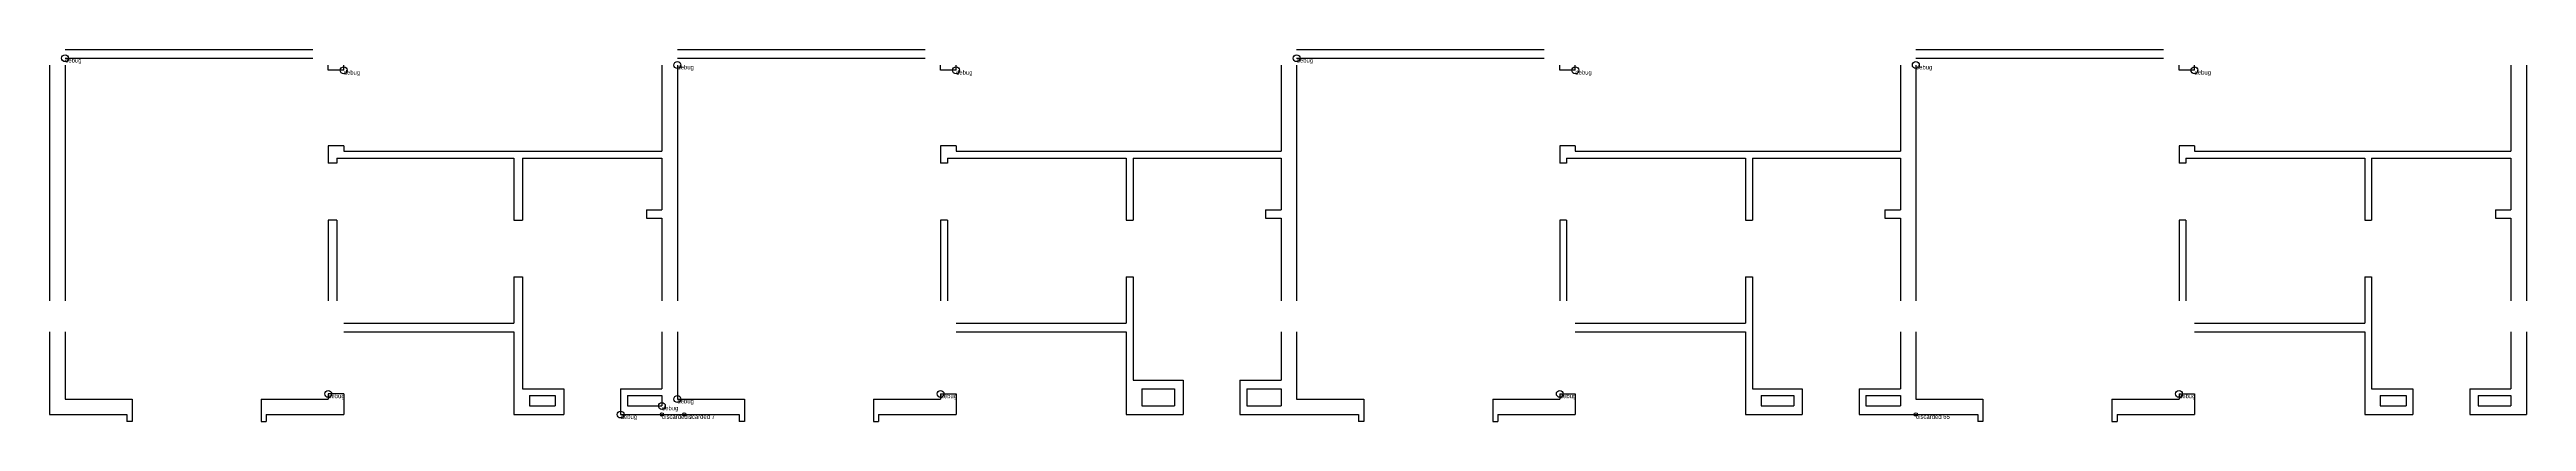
# Model space of a CAD drawing. Header units: metres. Extents: x 234 to 1674, y 440 to 1103.
# Drawn here: x 234 to 1674, y 440 to 656 of the extents above; entities that cross this region are included whole.
import ezdxf

# ---------------------------------------------------------------- set-up
doc = ezdxf.new("R2010")
doc.units = ezdxf.units.M
doc.layers.add('WALL', color=7, linetype='Continuous')

msp = doc.modelspace()

# ---------------------------------------------------------------- linework, layer by layer
at = {"layer": 'debug', "color": 2}
for centre in [(243, 651), (599, 647), (959, 651), (1319, 647), (405, 644), (761, 644), (1121, 644), (1481, 644), (396, 456), (590, 449), (590, 449), (590, 449), (590, 449), (590, 449), (599, 453), (599, 453), (599, 453), (599, 453), (599, 453), (752, 456), (1112, 456), (1472, 456), (566, 444), (566, 444), (566, 444), (566, 444), (566, 444)]:
    msp.add_circle(centre, 2, dxfattribs=at)
at = {"layer": 'debug', "color": 4}
for centre in [(590, 444), (590, 444), (603, 444), (1319, 444), (1319, 444)]:
    msp.add_circle(centre, 1, dxfattribs=at)
at = {"layer": 'WALL'}
for p, q in [((243, 656), (387, 656)), ((243, 651), (387, 651)), ((599, 656), (743, 656)), ((599, 651), (743, 651)), ((959, 656), (1103, 656)), ((959, 651), (1103, 651)), ((1319, 656), (1463, 656)), ((1319, 651), (1463, 651)), ((234, 647), (234, 510)), ((243, 647), (243, 510)), ((396, 644), (396, 647)), ((405, 644), (396, 644)), ((405, 644), (405, 647)), ((405, 644), (405, 644)), ((590, 647), (590, 597)), ((599, 647), (599, 510)), ((752, 644), (752, 647)), ((761, 644), (752, 644)), ((761, 644), (761, 647)), ((761, 644), (761, 644)), ((950, 647), (950, 597)), ((959, 647), (959, 510)), ((1112, 644), (1112, 647)), ((1121, 644), (1112, 644)), ((1121, 644), (1121, 647)), ((1121, 644), (1121, 644)), ((1310, 647), (1310, 597)), ((1319, 647), (1319, 510)), ((1472, 644), (1472, 647)), ((1481, 644), (1472, 644)), ((1481, 644), (1481, 647)), ((1481, 644), (1481, 644)), ((1665, 647), (1665, 597)), ((1674, 647), (1674, 510)), ((396, 600), (396, 590)), ((405, 600), (396, 600)), ((401, 593), (504, 593)), ((401, 593), (401, 590)), ((405, 600), (405, 597)), ((405, 597), (590, 597)), ((504, 593), (504, 557)), ((509, 593), (590, 593)), ((509, 593), (509, 557)), ((590, 593), (590, 563)), ((752, 600), (752, 590)), ((761, 600), (752, 600)), ((756, 593), (860, 593)), ((756, 593), (756, 590)), ((761, 600), (761, 597)), ((761, 597), (950, 597)), ((860, 593), (860, 557)), ((864, 593), (950, 593)), ((864, 593), (864, 557)), ((950, 593), (950, 563)), ((1112, 600), (1112, 590)), ((1121, 600), (1112, 600)), ((1116, 593), (1220, 593)), ((1116, 593), (1116, 590)), ((1121, 600), (1121, 597)), ((1121, 597), (1310, 597)), ((1220, 593), (1220, 557)), ((1224, 593), (1310, 593)), ((1224, 593), (1224, 557)), ((1310, 593), (1310, 563)), ((1472, 600), (1472, 590)), ((1481, 600), (1472, 600)), ((1476, 593), (1580, 593)), ((1476, 593), (1476, 590)), ((1481, 600), (1481, 597)), ((1481, 597), (1665, 597)), ((1580, 593), (1580, 557)), ((1584, 593), (1665, 593)), ((1584, 593), (1584, 557)), ((1665, 593), (1665, 563)), ((401, 590), (396, 590)), ((756, 590), (752, 590)), ((1116, 590), (1112, 590)), ((1476, 590), (1472, 590)), ((581, 563), (581, 558)), ((581, 563), (590, 563)), ((941, 563), (941, 558)), ((941, 563), (950, 563)), ((1301, 563), (1301, 558)), ((1301, 563), (1310, 563)), ((1656, 563), (1656, 558)), ((1656, 563), (1665, 563)), ((396, 557), (396, 510)), ((401, 557), (396, 557)), ((401, 557), (401, 510)), ((504, 557), (509, 557)), ((581, 558), (590, 558)), ((590, 558), (590, 510)), ((752, 557), (752, 510)), ((756, 557), (752, 557)), ((756, 557), (756, 510)), ((860, 557), (864, 557)), ((941, 558), (950, 558)), ((950, 558), (950, 510)), ((1112, 557), (1112, 510)), ((1116, 557), (1112, 557)), ((1116, 557), (1116, 510)), ((1220, 557), (1224, 557)), ((1301, 558), (1310, 558)), ((1310, 558), (1310, 510)), ((1472, 557), (1472, 510)), ((1476, 557), (1472, 557)), ((1476, 557), (1476, 510)), ((1580, 557), (1584, 557)), ((1656, 558), (1665, 558)), ((1665, 558), (1665, 510)), ((504, 524), (509, 524)), ((504, 524), (504, 497)), ((509, 524), (509, 459)), ((860, 524), (864, 524)), ((860, 524), (860, 497)), ((864, 524), (864, 464)), ((1220, 524), (1224, 524)), ((1220, 524), (1220, 497)), ((1224, 524), (1224, 459)), ((1580, 524), (1584, 524)), ((1580, 524), (1580, 497)), ((1584, 524), (1584, 459)), ((234, 492), (234, 444)), ((243, 492), (243, 453)), ((405, 497), (504, 497)), ((405, 492), (504, 492)), ((504, 492), (504, 444)), ((590, 492), (590, 459)), ((599, 492), (599, 453)), ((761, 497), (860, 497)), ((761, 492), (860, 492)), ((860, 492), (860, 444)), ((950, 492), (950, 464)), ((959, 492), (959, 453)), ((1121, 497), (1220, 497)), ((1121, 492), (1220, 492)), ((1220, 492), (1220, 444)), ((1310, 492), (1310, 459)), ((1319, 492), (1319, 453)), ((1481, 497), (1580, 497)), ((1481, 492), (1580, 492)), ((1580, 492), (1580, 444)), ((1665, 492), (1665, 459)), ((1674, 492), (1674, 444)), ((864, 464), (893, 464)), ((893, 464), (893, 444)), ((926, 464), (926, 444)), ((926, 464), (950, 464)), ((243, 453), (282, 453)), ((282, 453), (282, 440)), ((357, 453), (396, 453)), ((357, 453), (357, 440)), ((396, 456), (396, 456)), ((396, 456), (396, 453)), ((405, 456), (396, 456)), ((405, 456), (405, 444)), ((509, 459), (533, 459)), ((513, 455), (528, 455)), ((513, 455), (513, 449)), ((513, 449), (528, 449)), ((528, 455), (528, 449)), ((533, 459), (533, 444)), ((566, 459), (566, 444)), ((566, 459), (590, 459)), ((570, 455), (590, 455)), ((570, 455), (570, 449)), ((570, 449), (590, 449)), ((590, 455), (590, 449)), ((599, 453), (638, 453)), ((638, 453), (638, 440)), ((713, 453), (752, 453)), ((713, 453), (713, 440)), ((752, 456), (761, 456)), ((752, 456), (752, 456)), ((752, 456), (752, 453)), ((761, 456), (761, 444)), ((869, 459), (888, 459)), ((869, 459), (869, 449)), ((869, 449), (888, 449)), ((888, 459), (888, 449)), ((930, 459), (950, 459)), ((930, 459), (930, 449)), ((930, 449), (950, 449)), ((950, 459), (950, 449)), ((959, 453), (998, 453)), ((998, 453), (998, 440)), ((1073, 453), (1112, 453)), ((1073, 453), (1073, 440)), ((1112, 456), (1121, 456)), ((1112, 456), (1112, 456)), ((1112, 456), (1112, 453)), ((1121, 456), (1121, 444)), ((1224, 459), (1253, 459)), ((1229, 455), (1248, 455)), ((1229, 455), (1229, 449)), ((1229, 449), (1248, 449)), ((1248, 455), (1248, 449)), ((1253, 459), (1253, 444)), ((1286, 459), (1286, 444)), ((1286, 459), (1310, 459)), ((1290, 455), (1310, 455)), ((1290, 455), (1290, 449)), ((1290, 449), (1310, 449)), ((1310, 455), (1310, 449)), ((1319, 453), (1358, 453)), ((1358, 453), (1358, 440)), ((1433, 453), (1472, 453)), ((1433, 453), (1433, 440)), ((1472, 456), (1481, 456)), ((1472, 456), (1472, 456)), ((1472, 456), (1472, 453)), ((1481, 456), (1481, 444)), ((1584, 459), (1608, 459)), ((1589, 455), (1604, 455)), ((1589, 455), (1589, 449)), ((1589, 449), (1604, 449)), ((1604, 455), (1604, 449)), ((1608, 459), (1608, 444)), ((1641, 459), (1641, 444)), ((1641, 459), (1665, 459)), ((1646, 455), (1665, 455)), ((1646, 455), (1646, 449)), ((1646, 449), (1665, 449)), ((1665, 455), (1665, 449)), ((234, 444), (279, 444)), ((279, 444), (279, 440)), ((282, 440), (279, 440)), ((357, 440), (360, 440)), ((360, 444), (405, 444)), ((360, 444), (360, 440)), ((504, 444), (533, 444)), ((566, 444), (603, 444)), ((590, 444), (635, 444)), ((635, 444), (635, 440)), ((638, 440), (635, 440)), ((713, 440), (716, 440)), ((716, 444), (761, 444)), ((716, 444), (716, 440)), ((860, 444), (893, 444)), ((926, 444), (995, 444)), ((995, 444), (995, 440)), ((998, 440), (995, 440)), ((1073, 440), (1076, 440)), ((1076, 444), (1121, 444)), ((1076, 444), (1076, 440)), ((1220, 444), (1253, 444)), ((1286, 444), (1319, 444)), ((1286, 444), (1355, 444)), ((1355, 444), (1355, 440)), ((1358, 440), (1355, 440)), ((1433, 440), (1436, 440)), ((1436, 444), (1481, 444)), ((1436, 444), (1436, 440)), ((1580, 444), (1608, 444)), ((1641, 444), (1674, 444))]:
    msp.add_line(p, q, dxfattribs=at)

# ---------------------------------------------------------------- texts
at = {"layer": 'debug', "char_height": 2.5, "attachment_point": 1}
for s, insert in [('debug', (243, 651)), ('debug', (959, 651)), ('debug', (405, 644)), ('debug', (599, 647)), ('debug', (761, 644)), ('debug', (1121, 644)), ('debug', (1319, 647)), ('debug', (1481, 644)), ('debug', (396, 456)), ('debug', (590, 449)), ('debug', (590, 449)), ('debug', (590, 449)), ('debug', (590, 449)), ('debug', (590, 449)), ('debug', (599, 453)), ('debug', (599, 453)), ('debug', (599, 453)), ('debug', (599, 453)), ('debug', (599, 453)), ('debug', (752, 456)), ('debug', (1112, 456)), ('debug', (1472, 456)), ('debug', (566, 444)), ('debug', (566, 444)), ('debug', (566, 444)), ('debug', (566, 444)), ('debug', (566, 444)), ('discarded 7', (590, 444)), ('discarded 7', (590, 444)), ('discarded 7', (603, 444)), ('discarded 65', (1319, 444)), ('discarded 65', (1319, 444))]:
    msp.add_mtext(s, dxfattribs=dict(at, insert=insert))

doc.saveas('drawing.dxf')
